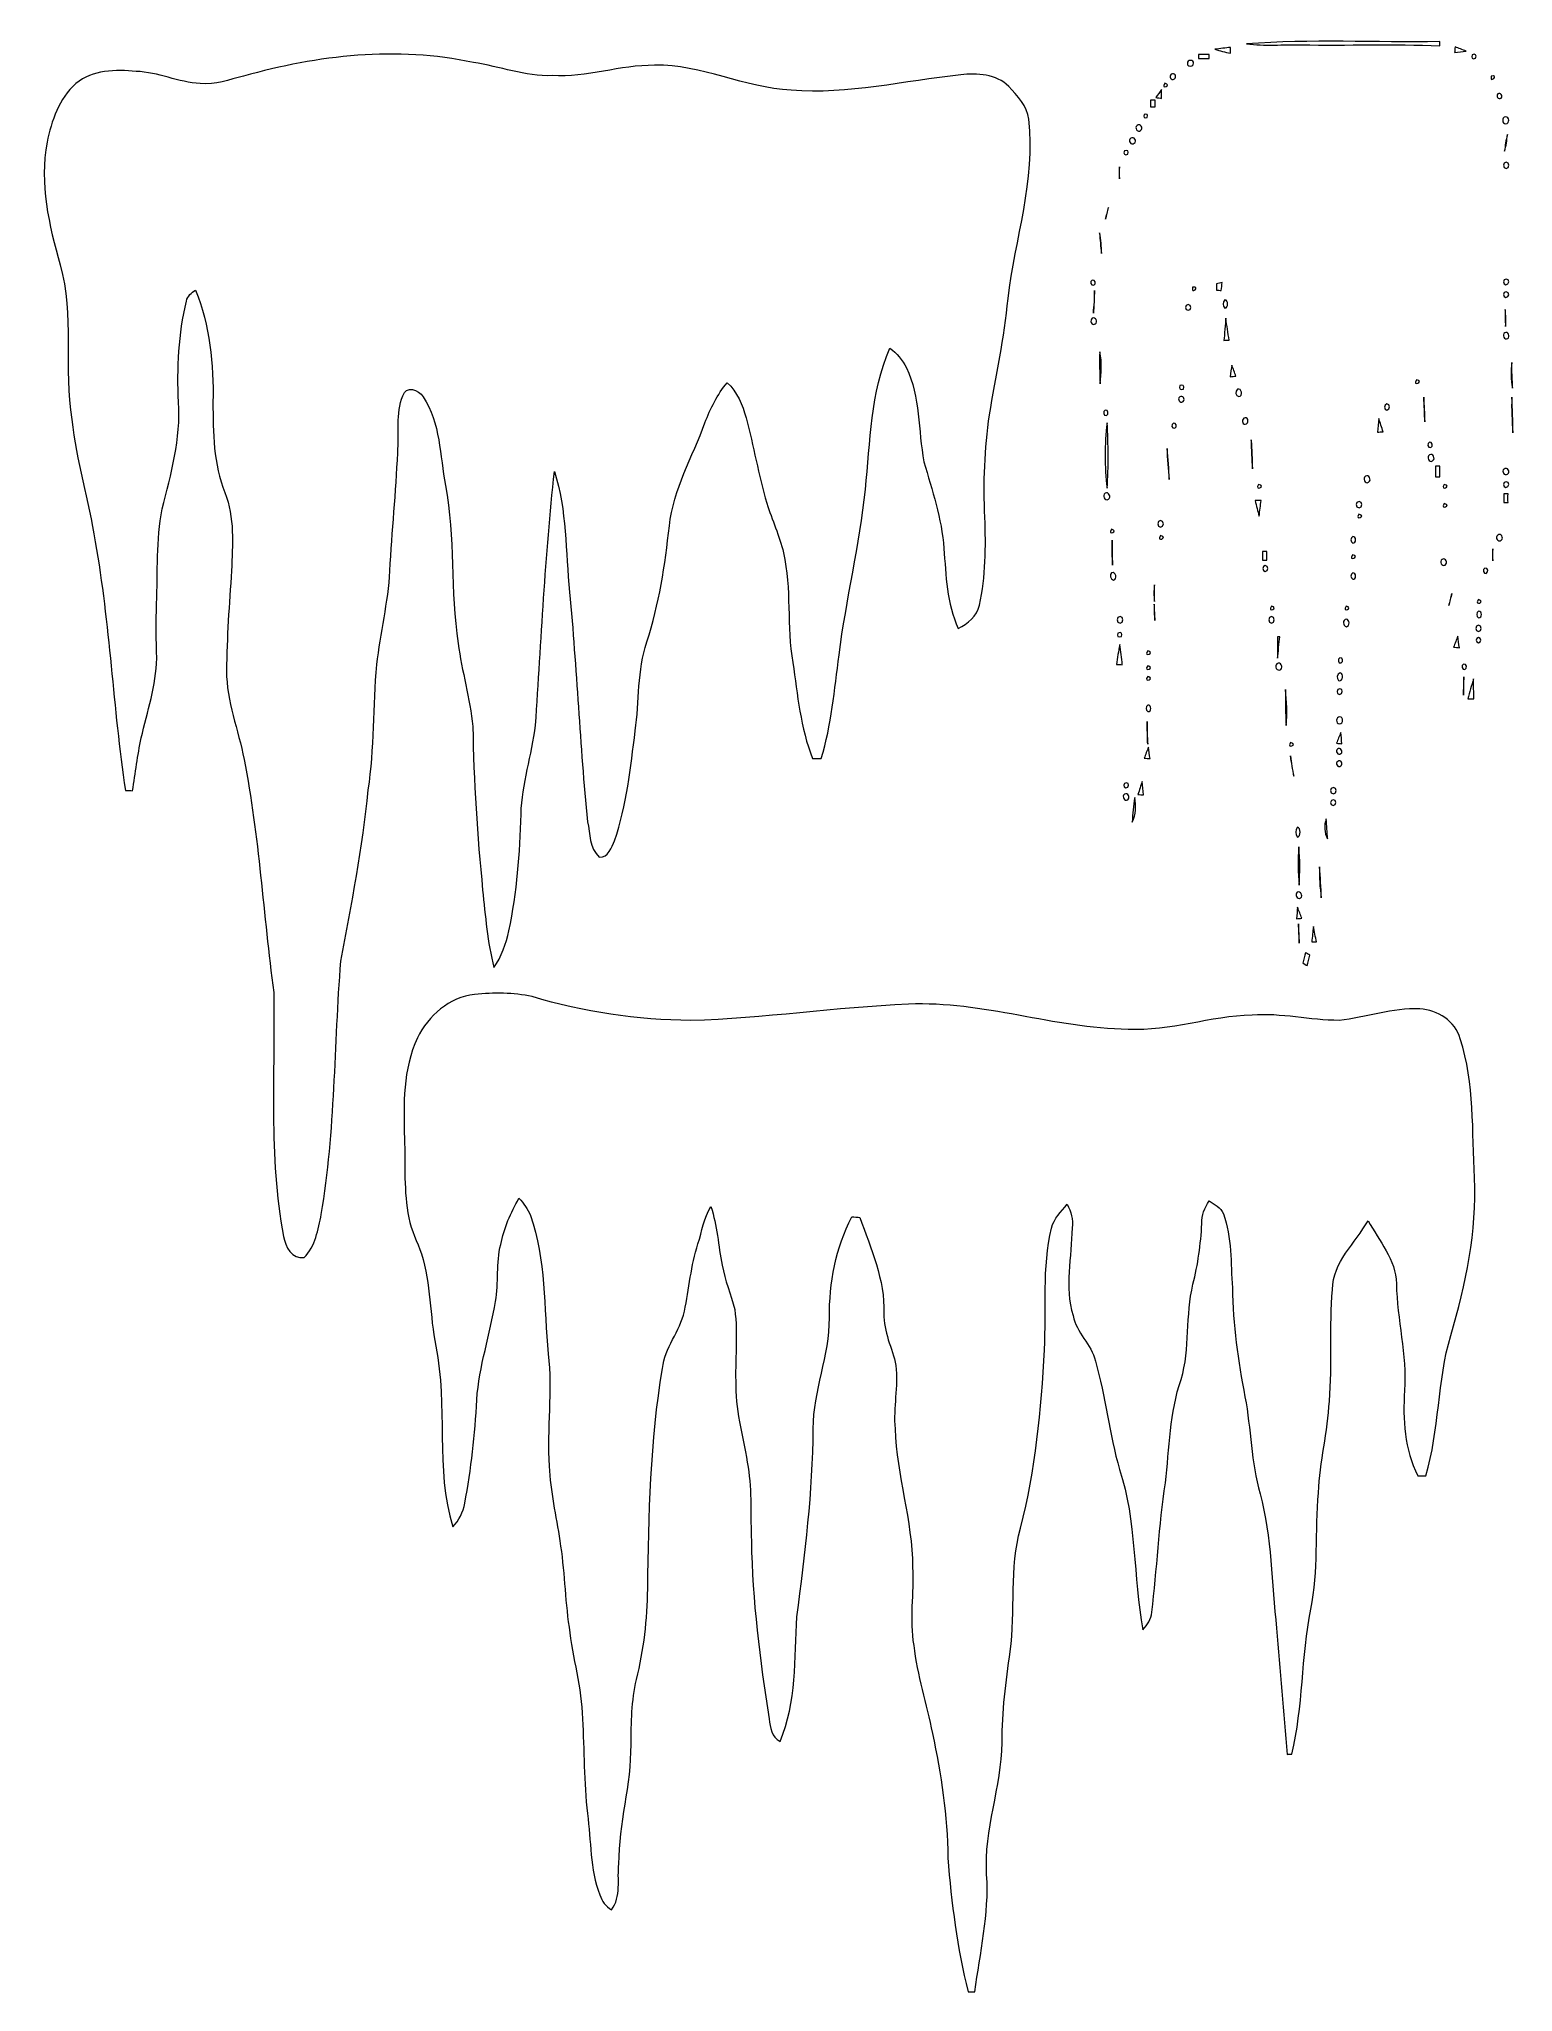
# Model space of a CAD drawing. Header units: centimetres. Extents: x -12.2 to 12.1, y -16.1 to 16.2.
import ezdxf

# ---------------------------------------------------------------- set-up
doc = ezdxf.new("R2010")
doc.units = ezdxf.units.CM
doc.header["$MEASUREMENT"] = 0
doc.layers.add('Layer 1', color=7, linetype='Continuous')

msp = doc.modelspace()

# ---------------------------------------------------------------- linework, layer by layer
at = {"layer": 'Layer 1', "color": 254, "lineweight": 9}
for points, knots in [([(7.73829, 16.08194), (8.80085, 16.16025), (9.86766, 16.10134), (10.93234, 16.11898), (10.93234, 16.11898), (10.93234, 16.10205), (10.93164, 16.06783), (10.93164, 16.05089), (10.93164, 16.05089), (10.16928, 16.07841), (9.40657, 16.05336), (8.64387, 16.06359), (8.64387, 16.06359), (8.34189, 16.07241), (8.03851, 16.04172), (7.73829, 16.08194)], [0, 0, 0, 0, 0.2, 0.2, 0.2, 0.2, 0.4, 0.4, 0.4, 0.4, 0.6, 0.6, 0.6, 0.6, 1, 1, 1, 1]), ([(-8.84686, 15.54642), (-7.61849, 15.89426), (-6.3051, 16.04313), (-5.04638, 15.7729), (-5.04638, 15.7729), (-4.61106, 15.70623), (-4.19018, 15.5436), (-3.74393, 15.55524), (-3.74393, 15.55524), (-3.17137, 15.52525), (-2.62033, 15.72845), (-2.04989, 15.72775), (-2.04989, 15.72775), (-1.27306, 15.74256), (-0.56293, 15.35521), (0.20719, 15.31288), (0.20719, 15.31288), (1.15227, 15.23809), (2.07762, 15.47198), (3.01142, 15.56865), (3.01142, 15.56865), (3.28306, 15.59934), (3.5995, 15.58135), (3.80482, 15.37709), (3.80482, 15.37709), (3.94875, 15.22257), (4.11067, 15.05359), (4.13854, 14.83381), (4.13854, 14.83381), (4.25179, 13.82875), (3.91242, 12.8572), (3.79494, 11.86942), (3.79494, 11.86942), (3.73356, 11.22242), (3.59562, 10.58672), (3.48697, 9.94678), (3.48697, 9.94678), (3.41006, 9.38621), (3.37866, 8.81789), (3.41253, 8.25274), (3.41253, 8.25274), (3.42735, 7.76802), (3.42664, 7.2759), (3.3201, 6.80035), (3.3201, 6.80035), (3.27742, 6.6215), (3.13101, 6.49344), (2.9705, 6.41724), (2.9705, 6.41724), (2.78035, 6.8314), (2.76871, 7.29318), (2.73308, 7.7391), (2.73308, 7.7391), (2.69851, 8.23193), (2.53835, 8.70253), (2.40359, 9.17384), (2.40359, 9.17384), (2.30375, 9.68996), (2.34855, 10.24382), (2.11325, 10.72748), (2.11325, 10.72748), (2.0494, 10.85589), (1.95662, 10.96666), (1.8402, 11.04992), (1.8402, 11.04992), (1.5227, 10.31296), (1.51635, 9.50051), (1.43592, 8.71558), (1.43592, 8.71558), (1.34349, 7.79519), (1.11524, 6.8956), (1.00059, 5.97838), (1.00059, 5.97838), (0.92192, 5.40406), (0.87641, 4.82057), (0.70426, 4.26423), (0.70426, 4.26423), (0.65663, 4.26565), (0.60901, 4.26706), (0.56173, 4.26812), (0.56173, 4.26812), (0.361, 4.77223), (0.31338, 5.31939), (0.23612, 5.85138), (0.23612, 5.85138), (0.13064, 6.45216), (0.21672, 7.07058), (0.08125, 7.66713), (0.08125, 7.66713), (0.01775, 7.94935), (-0.1096, 8.21146), (-0.19428, 8.48698), (-0.19428, 8.48698), (-0.3361, 8.95124), (-0.40736, 9.43349), (-0.53859, 9.90021), (-0.53859, 9.90021), (-0.59326, 10.1147), (-0.68605, 10.32672), (-0.85045, 10.47947), (-0.85045, 10.47947), (-1.0113, 10.28192), (-1.12914, 10.05438), (-1.21698, 9.81625), (-1.21698, 9.81625), (-1.42442, 9.25251), (-1.74086, 8.71946), (-1.80612, 8.11163), (-1.80612, 8.11163), (-1.87597, 7.46322), (-1.97828, 6.81588), (-2.17689, 6.19322), (-2.17689, 6.19322), (-2.33564, 5.71944), (-2.3046, 5.21391), (-2.3688, 4.72426), (-2.3688, 4.72426), (-2.44853, 4.11395), (-2.50956, 3.49342), (-2.71064, 2.90816), (-2.71064, 2.90816), (-2.76744, 2.80338), (-2.81224, 2.61994), (-2.96429, 2.63687), (-2.96429, 2.63687), (-3.12868, 2.78186), (-3.11634, 3.02493), (-3.15973, 3.22178), (-3.15973, 3.22178), (-3.28497, 4.48507), (-3.33823, 5.75437), (-3.45536, 7.01872), (-3.45536, 7.01872), (-3.5238, 7.68512), (-3.49945, 8.3688), (-3.70583, 9.01403), (-3.70583, 9.01403), (-3.85788, 7.6188), (-3.92843, 6.2158), (-4.01698, 4.81563), (-4.01698, 4.81563), (-4.07836, 4.32315), (-4.24346, 3.8469), (-4.25863, 3.34772), (-4.25863, 3.34772), (-4.27803, 2.70178), (-4.32072, 2.05302), (-4.46007, 1.42049), (-4.46007, 1.42049), (-4.50558, 1.20495), (-4.57895, 0.99152), (-4.707, 0.81019), (-4.707, 0.81019), (-4.81248, 1.2307), (-4.84988, 1.6632), (-4.89293, 2.09289), (-4.89293, 2.09289), (-4.98112, 2.99141), (-5.0425, 3.89276), (-5.05415, 4.79552), (-5.05415, 4.79552), (-5.10212, 5.25907), (-5.23759, 5.70851), (-5.29792, 6.17065), (-5.29792, 6.17065), (-5.43303, 7.03566), (-5.34237, 7.91972), (-5.50993, 8.78085), (-5.50993, 8.78085), (-5.60095, 9.27086), (-5.58931, 9.81555), (-5.87718, 10.24523), (-5.87718, 10.24523), (-5.94526, 10.36482), (-6.1661, 10.44384), (-6.21196, 10.26216), (-6.21196, 10.26216), (-6.33755, 9.969), (-6.26947, 9.63281), (-6.29804, 9.32095), (-6.29804, 9.32095), (-6.32662, 8.67008), (-6.39082, 8.02096), (-6.4268, 7.37009), (-6.4268, 7.37009), (-6.45326, 6.84763), (-6.58591, 6.33892), (-6.642, 5.81963), (-6.642, 5.81963), (-6.70585, 5.12995), (-6.68116, 4.43392), (-6.78382, 3.74742), (-6.78382, 3.74742), (-6.8766, 2.79597), (-7.06216, 1.85723), (-7.23784, 0.91884), (-7.23784, 0.91884), (-7.34932, -0.4771), (-7.32674, -1.88715), (-7.56063, -3.2718), (-7.56063, -3.2718), (-7.6199, -3.51381), (-7.65341, -3.80379), (-7.84709, -3.98124), (-7.84709, -3.98124), (-8.04535, -4.02322), (-8.15577, -3.79497), (-8.18681, -3.63411), (-8.18681, -3.63411), (-8.43623, -2.30272), (-8.32369, -0.94418), (-8.34697, 0.40097), (-8.34697, 0.40097), (-8.51913, 1.68331), (-8.58968, 2.98012), (-8.83769, 4.25189), (-8.83769, 4.25189), (-8.93223, 4.73978), (-9.12873, 5.21038), (-9.12837, 5.7138), (-9.12837, 5.7138), (-9.12414, 6.26695), (-9.08252, 6.81905), (-9.04583, 7.3708), (-9.04583, 7.3708), (-9.02995, 7.80154), (-8.99115, 8.25309), (-9.1566, 8.66196), (-9.1566, 8.66196), (-9.34357, 9.1361), (-9.35345, 9.65468), (-9.35204, 10.15703), (-9.35204, 10.15703), (-9.33828, 10.78216), (-9.40319, 11.42774), (-9.64061, 12.01018), (-9.64061, 12.01018), (-9.71011, 11.96961), (-9.7743, 11.91105), (-9.79019, 11.82885), (-9.79019, 11.82885), (-9.92177, 11.2831), (-9.95141, 10.71689), (-9.92072, 10.15774), (-9.92072, 10.15774), (-9.88403, 9.55696), (-10.04348, 8.96853), (-10.19129, 8.39173), (-10.19129, 8.39173), (-10.2936, 7.87597), (-10.26291, 7.34751), (-10.28408, 6.82505), (-10.28408, 6.82505), (-10.29959, 6.52448), (-10.28831, 6.22356), (-10.2809, 5.92335), (-10.2809, 5.92335), (-10.29466, 5.4725), (-10.43789, 5.04246), (-10.53808, 4.60643), (-10.53808, 4.60643), (-10.60087, 4.31856), (-10.63544, 4.0254), (-10.68272, 3.73471), (-10.68272, 3.73471), (-10.71235, 3.73577), (-10.77162, 3.73754), (-10.8009, 3.7386), (-10.8009, 3.7386), (-11.00551, 5.1042), (-11.05807, 6.48991), (-11.29972, 7.85128), (-11.29972, 7.85128), (-11.40485, 8.52896), (-11.61475, 9.18619), (-11.68743, 9.86952), (-11.68743, 9.86952), (-11.8296, 10.71619), (-11.63839, 11.59355), (-11.8804, 12.42575), (-11.8804, 12.42575), (-12.06137, 13.08333), (-12.22823, 13.77054), (-12.09488, 14.45563), (-12.09488, 14.45563), (-12.02115, 14.80947), (-11.90156, 15.17883), (-11.62005, 15.4233), (-11.62005, 15.4233), (-11.34488, 15.65719), (-10.96282, 15.65472), (-10.62239, 15.6258), (-10.62239, 15.6258), (-10.25903, 15.61486), (-9.92495, 15.44129), (-9.56229, 15.42577), (-9.56229, 15.42577), (-9.315, 15.39155), (-9.08252, 15.49421), (-8.84686, 15.54642)], [0, 0, 0, 0, 0.01315789, 0.01315789, 0.01315789, 0.01315789, 0.02631579, 0.02631579, 0.02631579, 0.02631579, 0.03947368, 0.03947368, 0.03947368, 0.03947368, 0.05263158, 0.05263158, 0.05263158, 0.05263158, 0.06578947, 0.06578947, 0.06578947, 0.06578947, 0.07894737, 0.07894737, 0.07894737, 0.07894737, 0.09210526, 0.09210526, 0.09210526, 0.09210526, 0.10526316, 0.10526316, 0.10526316, 0.10526316, 0.11842105, 0.11842105, 0.11842105, 0.11842105, 0.13157895, 0.13157895, 0.13157895, 0.13157895, 0.14473684, 0.14473684, 0.14473684, 0.14473684, 0.15789474, 0.15789474, 0.15789474, 0.15789474, 0.17105263, 0.17105263, 0.17105263, 0.17105263, 0.18421053, 0.18421053, 0.18421053, 0.18421053, 0.19736842, 0.19736842, 0.19736842, 0.19736842, 0.21052632, 0.21052632, 0.21052632, 0.21052632, 0.22368421, 0.22368421, 0.22368421, 0.22368421, 0.23684211, 0.23684211, 0.23684211, 0.23684211, 0.25, 0.25, 0.25, 0.25, 0.26315789, 0.26315789, 0.26315789, 0.26315789, 0.27631579, 0.27631579, 0.27631579, 0.27631579, 0.28947368, 0.28947368, 0.28947368, 0.28947368, 0.30263158, 0.30263158, 0.30263158, 0.30263158, 0.31578947, 0.31578947, 0.31578947, 0.31578947, 0.32894737, 0.32894737, 0.32894737, 0.32894737, 0.34210526, 0.34210526, 0.34210526, 0.34210526, 0.35526316, 0.35526316, 0.35526316, 0.35526316, 0.36842105, 0.36842105, 0.36842105, 0.36842105, 0.38157895, 0.38157895, 0.38157895, 0.38157895, 0.39473684, 0.39473684, 0.39473684, 0.39473684, 0.40789474, 0.40789474, 0.40789474, 0.40789474, 0.42105263, 0.42105263, 0.42105263, 0.42105263, 0.43421053, 0.43421053, 0.43421053, 0.43421053, 0.44736842, 0.44736842, 0.44736842, 0.44736842, 0.46052632, 0.46052632, 0.46052632, 0.46052632, 0.47368421, 0.47368421, 0.47368421, 0.47368421, 0.48684211, 0.48684211, 0.48684211, 0.48684211, 0.5, 0.5, 0.5, 0.5, 0.51315789, 0.51315789, 0.51315789, 0.51315789, 0.52631579, 0.52631579, 0.52631579, 0.52631579, 0.53947368, 0.53947368, 0.53947368, 0.53947368, 0.55263158, 0.55263158, 0.55263158, 0.55263158, 0.56578947, 0.56578947, 0.56578947, 0.56578947, 0.57894737, 0.57894737, 0.57894737, 0.57894737, 0.59210526, 0.59210526, 0.59210526, 0.59210526, 0.60526316, 0.60526316, 0.60526316, 0.60526316, 0.61842105, 0.61842105, 0.61842105, 0.61842105, 0.63157895, 0.63157895, 0.63157895, 0.63157895, 0.64473684, 0.64473684, 0.64473684, 0.64473684, 0.65789474, 0.65789474, 0.65789474, 0.65789474, 0.67105263, 0.67105263, 0.67105263, 0.67105263, 0.68421053, 0.68421053, 0.68421053, 0.68421053, 0.69736842, 0.69736842, 0.69736842, 0.69736842, 0.71052632, 0.71052632, 0.71052632, 0.71052632, 0.72368421, 0.72368421, 0.72368421, 0.72368421, 0.73684211, 0.73684211, 0.73684211, 0.73684211, 0.75, 0.75, 0.75, 0.75, 0.76315789, 0.76315789, 0.76315789, 0.76315789, 0.77631579, 0.77631579, 0.77631579, 0.77631579, 0.78947368, 0.78947368, 0.78947368, 0.78947368, 0.80263158, 0.80263158, 0.80263158, 0.80263158, 0.81578947, 0.81578947, 0.81578947, 0.81578947, 0.82894737, 0.82894737, 0.82894737, 0.82894737, 0.84210526, 0.84210526, 0.84210526, 0.84210526, 0.85526316, 0.85526316, 0.85526316, 0.85526316, 0.86842105, 0.86842105, 0.86842105, 0.86842105, 0.88157895, 0.88157895, 0.88157895, 0.88157895, 0.89473684, 0.89473684, 0.89473684, 0.89473684, 0.90789474, 0.90789474, 0.90789474, 0.90789474, 0.92105263, 0.92105263, 0.92105263, 0.92105263, 0.93421053, 0.93421053, 0.93421053, 0.93421053, 0.94736842, 0.94736842, 0.94736842, 0.94736842, 0.96052632, 0.96052632, 0.96052632, 0.96052632, 0.97368421, 0.97368421, 0.97368421, 0.97368421, 1, 1, 1, 1]), ([(6.94595, 15.90731), (7.00451, 15.90731), (7.06343, 15.90731), (7.12234, 15.90731), (7.12234, 15.90731), (7.12234, 15.88967), (7.12234, 15.8544), (7.12234, 15.83676), (7.12234, 15.83676), (7.06343, 15.83676), (7.00451, 15.83676), (6.94595, 15.83676), (6.94595, 15.83676), (6.94595, 15.8544), (6.94595, 15.88967), (6.94595, 15.90731)], [0, 0, 0, 0, 0.2, 0.2, 0.2, 0.2, 0.4, 0.4, 0.4, 0.4, 0.6, 0.6, 0.6, 0.6, 1, 1, 1, 1]), ([(7.21336, 15.99057), (7.30014, 16.00221), (7.38763, 16.01244), (7.47512, 16.02161), (7.47512, 16.02161), (7.47441, 15.99762), (7.4723, 15.94929), (7.47124, 15.9253), (7.47124, 15.9253), (7.38446, 15.94506), (7.29838, 15.96552), (7.21336, 15.99057)], [0, 0, 0, 0, 0.25, 0.25, 0.25, 0.25, 0.5, 0.5, 0.5, 0.5, 1, 1, 1, 1]), ([(11.18564, 16.03008), (11.24667, 16.00785), (11.30805, 15.98492), (11.36908, 15.96093), (11.36908, 15.96093), (11.30488, 15.95247), (11.24138, 15.944), (11.17788, 15.93553), (11.17788, 15.93553), (11.17999, 15.95917), (11.18387, 16.00644), (11.18564, 16.03008)], [0, 0, 0, 0, 0.25, 0.25, 0.25, 0.25, 0.5, 0.5, 0.5, 0.5, 1, 1, 1, 1]), ([(11.46751, 15.90131), (11.52466, 15.91966), (11.54406, 15.90026), (11.52607, 15.84275), (11.52607, 15.84275), (11.46821, 15.82441), (11.44881, 15.84381), (11.46751, 15.90131)], [0, 0, 0, 0, 0.33333333, 0.33333333, 0.33333333, 0.33333333, 1, 1, 1, 1]), ([(6.49369, 15.57852), (6.54132, 15.61627), (6.59318, 15.53337), (6.54414, 15.50268), (6.54414, 15.50268), (6.49616, 15.46422), (6.44466, 15.54783), (6.49369, 15.57852)], [0, 0, 0, 0, 0.33333333, 0.33333333, 0.33333333, 0.33333333, 1, 1, 1, 1]), ([(6.8126, 15.80606), (6.88351, 15.81524), (6.87504, 15.70623), (6.80872, 15.7147), (6.80872, 15.7147), (6.73676, 15.70658), (6.74769, 15.811), (6.8126, 15.80606)], [0, 0, 0, 0, 0.33333333, 0.33333333, 0.33333333, 0.33333333, 1, 1, 1, 1]), ([(6.2404, 15.19541), (6.27003, 15.23915), (6.30072, 15.28219), (6.33247, 15.32488), (6.33247, 15.32488), (6.33283, 15.27549), (6.33353, 15.2261), (6.33424, 15.17671), (6.33424, 15.17671), (6.3106, 15.1813), (6.26368, 15.19082), (6.2404, 15.19541)], [0, 0, 0, 0, 0.25, 0.25, 0.25, 0.25, 0.5, 0.5, 0.5, 0.5, 1, 1, 1, 1]), ([(11.89437, 15.25326), (11.93423, 15.28572), (11.98574, 15.21657), (11.94587, 15.18553), (11.94587, 15.18553), (11.9053, 15.15307), (11.85344, 15.22222), (11.89437, 15.25326)], [0, 0, 0, 0, 0.33333333, 0.33333333, 0.33333333, 0.33333333, 1, 1, 1, 1]), ([(6.04284, 14.91424), (6.09223, 14.92976), (6.10916, 14.91248), (6.09399, 14.86309), (6.09399, 14.86309), (6.04425, 14.84792), (6.02732, 14.86485), (6.04284, 14.91424)], [0, 0, 0, 0, 0.33333333, 0.33333333, 0.33333333, 0.33333333, 1, 1, 1, 1]), ([(6.14797, 15.1506), (6.16773, 15.1506), (6.20724, 15.1506), (6.22699, 15.1506), (6.22699, 15.1506), (6.22664, 15.11427), (6.22664, 15.07758), (6.22699, 15.04124), (6.22699, 15.04124), (6.20724, 15.04124), (6.16773, 15.04124), (6.14797, 15.04124), (6.14797, 15.04124), (6.14762, 15.07758), (6.14762, 15.11427), (6.14797, 15.1506)], [0, 0, 0, 0, 0.2, 0.2, 0.2, 0.2, 0.4, 0.4, 0.4, 0.4, 0.6, 0.6, 0.6, 0.6, 1, 1, 1, 1]), ([(11.99949, 14.86697), (12.06123, 14.90507), (12.10251, 14.79677), (12.04606, 14.76678), (12.04606, 14.76678), (11.98362, 14.72833), (11.94376, 14.83698), (11.99949, 14.86697)], [0, 0, 0, 0, 0.33333333, 0.33333333, 0.33333333, 0.33333333, 1, 1, 1, 1]), ([(5.82341, 14.52019), (5.87457, 14.56146), (5.93313, 14.47221), (5.88127, 14.43693), (5.88127, 14.43693), (5.82941, 14.39601), (5.77085, 14.48491), (5.82341, 14.52019)], [0, 0, 0, 0, 0.33333333, 0.33333333, 0.33333333, 0.33333333, 1, 1, 1, 1]), ([(5.92925, 14.73186), (5.9804, 14.77313), (6.03896, 14.68388), (5.9871, 14.6486), (5.9871, 14.6486), (5.93524, 14.60768), (5.87668, 14.69658), (5.92925, 14.73186)], [0, 0, 0, 0, 0.33333333, 0.33333333, 0.33333333, 0.33333333, 1, 1, 1, 1]), ([(12.00584, 14.30464), (12.01255, 14.39778), (12.02595, 14.48985), (12.05065, 14.57981), (12.05065, 14.57981), (12.04289, 14.48738), (12.02983, 14.3946), (12.00584, 14.30464)], [0, 0, 0, 0, 0.33333333, 0.33333333, 0.33333333, 0.33333333, 1, 1, 1, 1]), ([(5.71723, 14.31381), (5.77438, 14.33216), (5.79378, 14.31276), (5.77579, 14.25525), (5.77579, 14.25525), (5.71829, 14.23691), (5.69853, 14.25631), (5.71723, 14.31381)], [0, 0, 0, 0, 0.33333333, 0.33333333, 0.33333333, 0.33333333, 1, 1, 1, 1]), ([(5.63468, 14.04853), (5.63821, 13.98256), (5.63821, 13.91623), (5.63468, 13.85026), (5.63468, 13.85026), (5.63291, 13.91623), (5.63291, 13.98256), (5.63468, 14.04853)], [0, 0, 0, 0, 0.33333333, 0.33333333, 0.33333333, 0.33333333, 1, 1, 1, 1]), ([(12.03195, 14.12649), (12.09228, 14.12614), (12.09228, 14.0196), (12.03195, 14.01925), (12.03195, 14.01925), (11.97057, 14.02136), (11.97057, 14.12437), (12.03195, 14.12649)], [0, 0, 0, 0, 0.33333333, 0.33333333, 0.33333333, 0.33333333, 1, 1, 1, 1]), ([(5.40396, 13.18069), (5.41807, 13.24701), (5.4343, 13.31263), (5.45406, 13.37754), (5.45406, 13.37754), (5.43959, 13.31157), (5.42336, 13.2456), (5.40396, 13.18069)], [0, 0, 0, 0, 0.33333333, 0.33333333, 0.33333333, 0.33333333, 1, 1, 1, 1]), ([(5.30765, 12.95562), (5.33164, 12.84485), (5.33799, 12.73125), (5.34011, 12.61766), (5.34011, 12.61766), (5.32565, 12.7302), (5.31436, 12.84273), (5.30765, 12.95562)], [0, 0, 0, 0, 0.33333333, 0.33333333, 0.33333333, 0.33333333, 1, 1, 1, 1]), ([(5.18806, 12.17492), (5.2378, 12.1908), (5.25615, 12.10648), (5.21134, 12.09026), (5.21134, 12.09026), (5.16125, 12.07438), (5.14255, 12.1587), (5.18806, 12.17492)], [0, 0, 0, 0, 0.33333333, 0.33333333, 0.33333333, 0.33333333, 1, 1, 1, 1]), ([(5.22546, 12.00136), (5.23039, 11.87577), (5.21628, 11.75124), (5.20604, 11.62635), (5.20604, 11.62635), (5.21099, 11.72019), (5.22052, 11.90752), (5.22546, 12.00136)], [0, 0, 0, 0, 0.33333333, 0.33333333, 0.33333333, 0.33333333, 1, 1, 1, 1]), ([(7.23911, 12.11248), (7.26381, 12.11813), (7.31284, 12.12977), (7.33754, 12.13541), (7.33754, 12.13541), (7.33013, 12.09202), (7.32307, 12.04828), (7.31637, 12.00453), (7.31637, 12.00453), (7.29767, 12.00559), (7.26098, 12.00735), (7.24264, 12.00806), (7.24264, 12.00806), (7.24123, 12.04298), (7.23982, 12.07756), (7.23911, 12.11248)], [0, 0, 0, 0, 0.2, 0.2, 0.2, 0.2, 0.4, 0.4, 0.4, 0.4, 0.6, 0.6, 0.6, 0.6, 1, 1, 1, 1]), ([(12.03089, 12.19362), (12.08945, 12.19468), (12.08522, 12.09696), (12.02807, 12.09978), (12.02807, 12.09978), (11.96845, 12.09908), (11.97339, 12.19538), (12.03089, 12.19362)], [0, 0, 0, 0, 0.33333333, 0.33333333, 0.33333333, 0.33333333, 1, 1, 1, 1]), ([(12.03089, 11.98195), (12.08945, 11.98301), (12.08522, 11.88529), (12.02807, 11.88811), (12.02807, 11.88811), (11.96845, 11.88741), (11.97339, 11.98372), (12.03089, 11.98195)], [0, 0, 0, 0, 0.33333333, 0.33333333, 0.33333333, 0.33333333, 1, 1, 1, 1]), ([(6.7745, 11.77029), (6.83306, 11.77135), (6.82883, 11.67363), (6.77168, 11.67645), (6.77168, 11.67645), (6.71206, 11.67574), (6.717, 11.77205), (6.7745, 11.77029)], [0, 0, 0, 0, 0.33333333, 0.33333333, 0.33333333, 0.33333333, 1, 1, 1, 1]), ([(7.37881, 11.84649), (7.43984, 11.8479), (7.43984, 11.71208), (7.37881, 11.71314), (7.37881, 11.71314), (7.34001, 11.74348), (7.34001, 11.8165), (7.37881, 11.84649)], [0, 0, 0, 0, 0.33333333, 0.33333333, 0.33333333, 0.33333333, 1, 1, 1, 1]), ([(12.01396, 11.68985), (12.02842, 11.59743), (12.03124, 11.50359), (12.02066, 11.41045), (12.02066, 11.41045), (12.01325, 11.50359), (12.01114, 11.59672), (12.01396, 11.68985)], [0, 0, 0, 0, 0.33333333, 0.33333333, 0.33333333, 0.33333333, 1, 1, 1, 1]), ([(5.18806, 11.54451), (5.2438, 11.57767), (5.28613, 11.48066), (5.23428, 11.45173), (5.23428, 11.45173), (5.17783, 11.41575), (5.13761, 11.51488), (5.18806, 11.54451)], [0, 0, 0, 0, 0.33333333, 0.33333333, 0.33333333, 0.33333333, 1, 1, 1, 1]), ([(7.39469, 11.54416), (7.41409, 11.42386), (7.43138, 11.30286), (7.44901, 11.18185), (7.44901, 11.18185), (7.42749, 11.18115), (7.38516, 11.17974), (7.36399, 11.17938), (7.36399, 11.17938), (7.37176, 11.2704), (7.38693, 11.45314), (7.39469, 11.54416)], [0, 0, 0, 0, 0.25, 0.25, 0.25, 0.25, 0.5, 0.5, 0.5, 0.5, 1, 1, 1, 1]), ([(12.00655, 11.30427), (12.06264, 11.33672), (12.10498, 11.23936), (12.05629, 11.20796), (12.05629, 11.20796), (12.00161, 11.17938), (11.95822, 11.27358), (12.00655, 11.30427)], [0, 0, 0, 0, 0.33333333, 0.33333333, 0.33333333, 0.33333333, 1, 1, 1, 1]), ([(5.31153, 10.98712), (5.35493, 10.81497), (5.33376, 10.63646), (5.31683, 10.46219), (5.31683, 10.46219), (5.31048, 10.63716), (5.3006, 10.81214), (5.31153, 10.98712)], [0, 0, 0, 0, 0.33333333, 0.33333333, 0.33333333, 0.33333333, 1, 1, 1, 1]), ([(7.49346, 10.77016), (7.51745, 10.70948), (7.54003, 10.6481), (7.56261, 10.58672), (7.56261, 10.58672), (7.53897, 10.58495), (7.4917, 10.58107), (7.46806, 10.57896), (7.46806, 10.57896), (7.47618, 10.64281), (7.48464, 10.70666), (7.49346, 10.77016)], [0, 0, 0, 0, 0.25, 0.25, 0.25, 0.25, 0.5, 0.5, 0.5, 0.5, 1, 1, 1, 1]), ([(12.13602, 10.38951), (12.10921, 10.52851), (12.1078, 10.67138), (12.12261, 10.81179), (12.12261, 10.81179), (12.12579, 10.70631), (12.13249, 10.495), (12.13602, 10.38951)], [0, 0, 0, 0, 0.33333333, 0.33333333, 0.33333333, 0.33333333, 1, 1, 1, 1]), ([(6.63445, 10.43326), (6.6916, 10.4516), (6.711, 10.4322), (6.69301, 10.3747), (6.69301, 10.3747), (6.63516, 10.35635), (6.61575, 10.37611), (6.63445, 10.43326)], [0, 0, 0, 0, 0.33333333, 0.33333333, 0.33333333, 0.33333333, 1, 1, 1, 1]), ([(7.58801, 10.37188), (7.65856, 10.39763), (7.68255, 10.25687), (7.60953, 10.25017), (7.60953, 10.25017), (7.5552, 10.25793), (7.5485, 10.3426), (7.58801, 10.37188)], [0, 0, 0, 0, 0.33333333, 0.33333333, 0.33333333, 0.33333333, 1, 1, 1, 1]), ([(5.39973, 10.02298), (5.44947, 10.03885), (5.46781, 9.95454), (5.42301, 9.93831), (5.42301, 9.93831), (5.37292, 9.92244), (5.35422, 10.00675), (5.39973, 10.02298)], [0, 0, 0, 0, 0.33333333, 0.33333333, 0.33333333, 0.33333333, 1, 1, 1, 1]), ([(6.63269, 10.24452), (6.67819, 10.28086), (6.73393, 10.20184), (6.68772, 10.16868), (6.68772, 10.16868), (6.64115, 10.13093), (6.58577, 10.21101), (6.63269, 10.24452)], [0, 0, 0, 0, 0.33333333, 0.33333333, 0.33333333, 0.33333333, 1, 1, 1, 1]), ([(10.05886, 10.12881), (10.11601, 10.13058), (10.11072, 10.0325), (10.05886, 10.02721), (10.05886, 10.02721), (10.00101, 10.02651), (10.01053, 10.11999), (10.05886, 10.12881)], [0, 0, 0, 0, 0.33333333, 0.33333333, 0.33333333, 0.33333333, 1, 1, 1, 1]), ([(10.68504, 9.83142), (10.67834, 9.96759), (10.6727, 10.10341), (10.66846, 10.23923), (10.66846, 10.23923), (10.67834, 10.10376), (10.68293, 9.96759), (10.68504, 9.83142)], [0, 0, 0, 0, 0.33333333, 0.33333333, 0.33333333, 0.33333333, 1, 1, 1, 1]), ([(12.12332, 10.23923), (12.13778, 10.0445), (12.14131, 9.84906), (12.14308, 9.65327), (12.14308, 9.65327), (12.1272, 9.84835), (12.11768, 10.04379), (12.12332, 10.23923)], [0, 0, 0, 0, 0.33333333, 0.33333333, 0.33333333, 0.33333333, 1, 1, 1, 1]), ([(5.43148, 8.73322), (5.38773, 9.09341), (5.38668, 9.45818), (5.43324, 9.81801), (5.43324, 9.81801), (5.45159, 9.45677), (5.46111, 9.09411), (5.43148, 8.73322)], [0, 0, 0, 0, 0.33333333, 0.33333333, 0.33333333, 0.33333333, 1, 1, 1, 1]), ([(6.52862, 9.81131), (6.57836, 9.82719), (6.5967, 9.74287), (6.5519, 9.72665), (6.5519, 9.72665), (6.50145, 9.71077), (6.48311, 9.79508), (6.52862, 9.81131)], [0, 0, 0, 0, 0.33333333, 0.33333333, 0.33333333, 0.33333333, 1, 1, 1, 1]), ([(7.69455, 9.89175), (7.75276, 9.92914), (7.78803, 9.8286), (7.73688, 9.80002), (7.73688, 9.80002), (7.67938, 9.76051), (7.64375, 9.86423), (7.69455, 9.89175)], [0, 0, 0, 0, 0.33333333, 0.33333333, 0.33333333, 0.33333333, 1, 1, 1, 1]), ([(9.92445, 9.8861), (9.94915, 9.81413), (9.97243, 9.74146), (9.99536, 9.66844), (9.99536, 9.66844), (9.97243, 9.66703), (9.92656, 9.66385), (9.90329, 9.66244), (9.90329, 9.66244), (9.90999, 9.73688), (9.91669, 9.81166), (9.92445, 9.8861)], [0, 0, 0, 0, 0.25, 0.25, 0.25, 0.25, 0.5, 0.5, 0.5, 0.5, 1, 1, 1, 1]), ([(6.42278, 9.39186), (6.43619, 9.22147), (6.46124, 9.05002), (6.45771, 8.87821), (6.45771, 8.87821), (6.44183, 9.04966), (6.42666, 9.22041), (6.42278, 9.39186)], [0, 0, 0, 0, 0.33333333, 0.33333333, 0.33333333, 0.33333333, 1, 1, 1, 1]), ([(7.81484, 9.53226), (7.83954, 9.37422), (7.83284, 9.21335), (7.83425, 9.05355), (7.83425, 9.05355), (7.82261, 9.213), (7.81626, 9.37281), (7.81484, 9.53226)], [0, 0, 0, 0, 0.33333333, 0.33333333, 0.33333333, 0.33333333, 1, 1, 1, 1]), ([(10.76195, 9.49381), (10.81169, 9.50969), (10.83004, 9.42537), (10.78523, 9.40915), (10.78523, 9.40915), (10.73479, 9.39327), (10.71644, 9.47758), (10.76195, 9.49381)], [0, 0, 0, 0, 0.33333333, 0.33333333, 0.33333333, 0.33333333, 1, 1, 1, 1]), ([(10.7616, 9.28708), (10.82051, 9.32271), (10.86884, 9.22041), (10.81522, 9.1869), (10.81522, 9.1869), (10.75489, 9.14915), (10.70762, 9.25357), (10.7616, 9.28708)], [0, 0, 0, 0, 0.33333333, 0.33333333, 0.33333333, 0.33333333, 1, 1, 1, 1]), ([(10.86179, 9.0987), (10.87943, 9.0987), (10.9147, 9.0987), (10.93234, 9.0987), (10.93234, 9.0987), (10.93199, 9.04014), (10.93199, 8.98123), (10.93234, 8.92231), (10.93234, 8.92231), (10.9147, 8.92231), (10.87943, 8.92231), (10.86179, 8.92231), (10.86179, 8.92231), (10.86143, 8.98123), (10.86143, 9.04014), (10.86179, 9.0987)], [0, 0, 0, 0, 0.2, 0.2, 0.2, 0.2, 0.4, 0.4, 0.4, 0.4, 0.6, 0.6, 0.6, 0.6, 1, 1, 1, 1]), ([(11.99703, 9.05213), (12.04818, 9.09341), (12.10674, 9.00416), (12.05488, 8.96888), (12.05488, 8.96888), (12.00302, 8.92796), (11.94446, 9.01686), (11.99703, 9.05213)], [0, 0, 0, 0, 0.33333333, 0.33333333, 0.33333333, 0.33333333, 1, 1, 1, 1]), ([(9.70326, 8.93431), (9.76218, 8.96994), (9.81051, 8.86763), (9.75689, 8.83412), (9.75689, 8.83412), (9.69655, 8.79637), (9.64929, 8.90079), (9.70326, 8.93431)], [0, 0, 0, 0, 0.33333333, 0.33333333, 0.33333333, 0.33333333, 1, 1, 1, 1]), ([(12.03089, 8.84223), (12.08945, 8.84329), (12.08522, 8.74557), (12.02807, 8.74839), (12.02807, 8.74839), (11.96845, 8.74769), (11.97339, 8.844), (12.03089, 8.84223)], [0, 0, 0, 0, 0.33333333, 0.33333333, 0.33333333, 0.33333333, 1, 1, 1, 1]), ([(5.39938, 8.65208), (5.45829, 8.68771), (5.50662, 8.58541), (5.453, 8.5519), (5.453, 8.5519), (5.39303, 8.51415), (5.3454, 8.61857), (5.39938, 8.65208)], [0, 0, 0, 0, 0.33333333, 0.33333333, 0.33333333, 0.33333333, 1, 1, 1, 1]), ([(7.88117, 8.53038), (7.90516, 8.53143), (7.95349, 8.53355), (7.97748, 8.53426), (7.97748, 8.53426), (7.96795, 8.44712), (7.95772, 8.35963), (7.94643, 8.2725), (7.94643, 8.2725), (7.92138, 8.35751), (7.90057, 8.44395), (7.88117, 8.53038)], [0, 0, 0, 0, 0.25, 0.25, 0.25, 0.25, 0.5, 0.5, 0.5, 0.5, 1, 1, 1, 1]), ([(9.59778, 8.51732), (9.65811, 8.51697), (9.65811, 8.41078), (9.59778, 8.41008), (9.59778, 8.41008), (9.5364, 8.41255), (9.5364, 8.51521), (9.59778, 8.51732)], [0, 0, 0, 0, 0.33333333, 0.33333333, 0.33333333, 0.33333333, 1, 1, 1, 1]), ([(11.99068, 8.64009), (12.00831, 8.64009), (12.04359, 8.64009), (12.06123, 8.64009), (12.06123, 8.64009), (12.06088, 8.59317), (12.06088, 8.54625), (12.06123, 8.49898), (12.06123, 8.49898), (12.04359, 8.49898), (12.00831, 8.49898), (11.99068, 8.49898), (11.99068, 8.49898), (11.99032, 8.54625), (11.99032, 8.59317), (11.99068, 8.64009)], [0, 0, 0, 0, 0.2, 0.2, 0.2, 0.2, 0.4, 0.4, 0.4, 0.4, 0.6, 0.6, 0.6, 0.6, 1, 1, 1, 1]), ([(6.31695, 8.19982), (6.37728, 8.19947), (6.37728, 8.09328), (6.31695, 8.09258), (6.31695, 8.09258), (6.25557, 8.09505), (6.25557, 8.19771), (6.31695, 8.19982)], [0, 0, 0, 0, 0.33333333, 0.33333333, 0.33333333, 0.33333333, 1, 1, 1, 1]), ([(5.52073, 7.46428), (5.5172, 7.60151), (5.51509, 7.73874), (5.51368, 7.87562), (5.51368, 7.87562), (5.51614, 7.73874), (5.51861, 7.60151), (5.52073, 7.46428)], [0, 0, 0, 0, 0.33333333, 0.33333333, 0.33333333, 0.33333333, 1, 1, 1, 1]), ([(9.4937, 7.93453), (9.55721, 7.94688), (9.55721, 7.81671), (9.4937, 7.8287), (9.4937, 7.8287), (9.4556, 7.84916), (9.4556, 7.91443), (9.4937, 7.93453)], [0, 0, 0, 0, 0.33333333, 0.33333333, 0.33333333, 0.33333333, 1, 1, 1, 1]), ([(11.89119, 7.95852), (11.94234, 7.9998), (12.00091, 7.91055), (11.94905, 7.87527), (11.94905, 7.87527), (11.89719, 7.83435), (11.83863, 7.92325), (11.89119, 7.95852)], [0, 0, 0, 0, 0.33333333, 0.33333333, 0.33333333, 0.33333333, 1, 1, 1, 1]), ([(8.04837, 7.45793), (8.10236, 7.45617), (8.10411, 7.3581), (8.04837, 7.35845), (8.04837, 7.35845), (7.99547, 7.36409), (7.99159, 7.45652), (8.04837, 7.45793)], [0, 0, 0, 0, 0.33333333, 0.33333333, 0.33333333, 0.33333333, 1, 1, 1, 1]), ([(8.00429, 7.68759), (8.02193, 7.68759), (8.05719, 7.68759), (8.07483, 7.68759), (8.07483, 7.68759), (8.07449, 7.64067), (8.07449, 7.59375), (8.07483, 7.54648), (8.07483, 7.54648), (8.05719, 7.54648), (8.02193, 7.54648), (8.00429, 7.54648), (8.00429, 7.54648), (8.00393, 7.59375), (8.00393, 7.64067), (8.00429, 7.68759)], [0, 0, 0, 0, 0.2, 0.2, 0.2, 0.2, 0.4, 0.4, 0.4, 0.4, 0.6, 0.6, 0.6, 0.6, 1, 1, 1, 1]), ([(10.97362, 7.55812), (11.02936, 7.59128), (11.07169, 7.49462), (11.01983, 7.46534), (11.01983, 7.46534), (10.96303, 7.42936), (10.92317, 7.52884), (10.97362, 7.55812)], [0, 0, 0, 0, 0.33333333, 0.33333333, 0.33333333, 0.33333333, 1, 1, 1, 1]), ([(11.67917, 7.41242), (11.72891, 7.42865), (11.74726, 7.34398), (11.70246, 7.32776), (11.70246, 7.32776), (11.65201, 7.31188), (11.63366, 7.39655), (11.67917, 7.41242)], [0, 0, 0, 0, 0.33333333, 0.33333333, 0.33333333, 0.33333333, 1, 1, 1, 1]), ([(11.80829, 7.7338), (11.81182, 7.66783), (11.81182, 7.60151), (11.80829, 7.53554), (11.80829, 7.53554), (11.80653, 7.60186), (11.80653, 7.66783), (11.80829, 7.7338)], [0, 0, 0, 0, 0.33333333, 0.33333333, 0.33333333, 0.33333333, 1, 1, 1, 1]), ([(5.50768, 7.33799), (5.57435, 7.3648), (5.61139, 7.22475), (5.53837, 7.21628), (5.53837, 7.21628), (5.48581, 7.22475), (5.46746, 7.30518), (5.50768, 7.33799)], [0, 0, 0, 0, 0.33333333, 0.33333333, 0.33333333, 0.33333333, 1, 1, 1, 1]), ([(6.2157, 6.8628), (6.20371, 6.95381), (6.20371, 7.04553), (6.2157, 7.13655), (6.2157, 7.13655), (6.21958, 7.04553), (6.21958, 6.95416), (6.2157, 6.8628)], [0, 0, 0, 0, 0.33333333, 0.33333333, 0.33333333, 0.33333333, 1, 1, 1, 1]), ([(9.4937, 7.33481), (9.55721, 7.34716), (9.55721, 7.21698), (9.4937, 7.22898), (9.4937, 7.22898), (9.4556, 7.24944), (9.4556, 7.3147), (9.4937, 7.33481)], [0, 0, 0, 0, 0.33333333, 0.33333333, 0.33333333, 0.33333333, 1, 1, 1, 1]), ([(6.22346, 6.54671), (6.21218, 6.63596), (6.20441, 6.72627), (6.21041, 6.81623), (6.21041, 6.81623), (6.21853, 6.72662), (6.22276, 6.63666), (6.22346, 6.54671)], [0, 0, 0, 0, 0.33333333, 0.33333333, 0.33333333, 0.33333333, 1, 1, 1, 1]), ([(11.08368, 6.79541), (11.09744, 6.86174), (11.11402, 6.92735), (11.13378, 6.99227), (11.13378, 6.99227), (11.11896, 6.9263), (11.10309, 6.86033), (11.08368, 6.79541)], [0, 0, 0, 0, 0.33333333, 0.33333333, 0.33333333, 0.33333333, 1, 1, 1, 1]), ([(5.64667, 6.61232), (5.707, 6.61197), (5.707, 6.50578), (5.64667, 6.50508), (5.64667, 6.50508), (5.58529, 6.50755), (5.58529, 6.61021), (5.64667, 6.61232)], [0, 0, 0, 0, 0.33333333, 0.33333333, 0.33333333, 0.33333333, 1, 1, 1, 1]), ([(8.15139, 6.61232), (8.21172, 6.61197), (8.21172, 6.50578), (8.15139, 6.50508), (8.15139, 6.50508), (8.09001, 6.50755), (8.09001, 6.61021), (8.15139, 6.61232)], [0, 0, 0, 0, 0.33333333, 0.33333333, 0.33333333, 0.33333333, 1, 1, 1, 1]), ([(9.38682, 6.5714), (9.44644, 6.56505), (9.45032, 6.45075), (9.38893, 6.44511), (9.38893, 6.44511), (9.33003, 6.4564), (9.32297, 6.56329), (9.38682, 6.5714)], [0, 0, 0, 0, 0.33333333, 0.33333333, 0.33333333, 0.33333333, 1, 1, 1, 1]), ([(11.57334, 6.47121), (11.63366, 6.47086), (11.63366, 6.36467), (11.57334, 6.36397), (11.57334, 6.36397), (11.51196, 6.36644), (11.51196, 6.4691), (11.57334, 6.47121)], [0, 0, 0, 0, 0.33333333, 0.33333333, 0.33333333, 0.33333333, 1, 1, 1, 1]), ([(11.5751, 6.69981), (11.6386, 6.71216), (11.6386, 6.58198), (11.5751, 6.59398), (11.5751, 6.59398), (11.537, 6.61444), (11.537, 6.6797), (11.5751, 6.69981)], [0, 0, 0, 0, 0.33333333, 0.33333333, 0.33333333, 0.33333333, 1, 1, 1, 1]), ([(5.58776, 5.82034), (5.60187, 5.93146), (5.62092, 6.03977), (5.64209, 6.14877), (5.64209, 6.14877), (5.65267, 6.04082), (5.67243, 5.92758), (5.68371, 5.81787), (5.68371, 5.81787), (5.65973, 5.81822), (5.61175, 5.81963), (5.58776, 5.82034)], [0, 0, 0, 0, 0.25, 0.25, 0.25, 0.25, 0.5, 0.5, 0.5, 0.5, 1, 1, 1, 1]), ([(5.61139, 6.34104), (5.66854, 6.35938), (5.68795, 6.33998), (5.66996, 6.28248), (5.66996, 6.28248), (5.61245, 6.26413), (5.5927, 6.28389), (5.61139, 6.34104)], [0, 0, 0, 0, 0.33333333, 0.33333333, 0.33333333, 0.33333333, 1, 1, 1, 1]), ([(8.25123, 6.27648), (8.25123, 6.27648), (8.28651, 6.27648), (8.28651, 6.27648), (8.28651, 6.27648), (8.27769, 6.18828), (8.26005, 6.0119), (8.25123, 5.9237), (8.25123, 5.9237), (8.25123, 6.0119), (8.25123, 6.18828), (8.25123, 6.27648)], [0, 0, 0, 0, 0.25, 0.25, 0.25, 0.25, 0.5, 0.5, 0.5, 0.5, 1, 1, 1, 1]), ([(11.16235, 6.10644), (11.18423, 6.16818), (11.20716, 6.22921), (11.2315, 6.28988), (11.2315, 6.28988), (11.23961, 6.22638), (11.24808, 6.16253), (11.2569, 6.09868), (11.2569, 6.09868), (11.23326, 6.1008), (11.18599, 6.10468), (11.16235, 6.10644)], [0, 0, 0, 0, 0.25, 0.25, 0.25, 0.25, 0.5, 0.5, 0.5, 0.5, 1, 1, 1, 1]), ([(11.5744, 6.26554), (11.6259, 6.26766), (11.6259, 6.17982), (11.5744, 6.18158), (11.5744, 6.18158), (11.52219, 6.18123), (11.52219, 6.26625), (11.5744, 6.26554)], [0, 0, 0, 0, 0.33333333, 0.33333333, 0.33333333, 0.33333333, 1, 1, 1, 1]), ([(8.2597, 5.8408), (8.3253, 5.8542), (8.34719, 5.74308), (8.28227, 5.72897), (8.28227, 5.72897), (8.21878, 5.71803), (8.19549, 5.82669), (8.2597, 5.8408)], [0, 0, 0, 0, 0.33333333, 0.33333333, 0.33333333, 0.33333333, 1, 1, 1, 1]), ([(9.28028, 5.93076), (9.33003, 5.94698), (9.34837, 5.86232), (9.30357, 5.84609), (9.30357, 5.84609), (9.25312, 5.83022), (9.23478, 5.91488), (9.28028, 5.93076)], [0, 0, 0, 0, 0.33333333, 0.33333333, 0.33333333, 0.33333333, 1, 1, 1, 1]), ([(11.32639, 5.82492), (11.37614, 5.84115), (11.39448, 5.75648), (11.34968, 5.74026), (11.34968, 5.74026), (11.29923, 5.72438), (11.28089, 5.80905), (11.32639, 5.82492)], [0, 0, 0, 0, 0.33333333, 0.33333333, 0.33333333, 0.33333333, 1, 1, 1, 1]), ([(9.28415, 5.68099), (9.35648, 5.6764), (9.33003, 5.52788), (9.25876, 5.55646), (9.25876, 5.55646), (9.2189, 5.58891), (9.23723, 5.66547), (9.28415, 5.68099)], [0, 0, 0, 0, 0.33333333, 0.33333333, 0.33333333, 0.33333333, 1, 1, 1, 1]), ([(11.32534, 5.3141), (11.32004, 5.41535), (11.32498, 5.51836), (11.33169, 5.61925), (11.33169, 5.61925), (11.33169, 5.51765), (11.32957, 5.4157), (11.32534, 5.3141)], [0, 0, 0, 0, 0.33333333, 0.33333333, 0.33333333, 0.33333333, 1, 1, 1, 1]), ([(11.3973, 5.25201), (11.42976, 5.36102), (11.45763, 5.47179), (11.48903, 5.58115), (11.48903, 5.58115), (11.48726, 5.47426), (11.49679, 5.36243), (11.49749, 5.25413), (11.49749, 5.25413), (11.47244, 5.25342), (11.42235, 5.25237), (11.3973, 5.25201)], [0, 0, 0, 0, 0.25, 0.25, 0.25, 0.25, 0.5, 0.5, 0.5, 0.5, 1, 1, 1, 1]), ([(8.38245, 5.40582), (8.4008, 5.21003), (8.41563, 5.01107), (8.39198, 4.81492), (8.39198, 4.81492), (8.38282, 5.01212), (8.37999, 5.20897), (8.38245, 5.40582)], [0, 0, 0, 0, 0.33333333, 0.33333333, 0.33333333, 0.33333333, 1, 1, 1, 1]), ([(9.27922, 5.42029), (9.33778, 5.4217), (9.33355, 5.32363), (9.2764, 5.32645), (9.2764, 5.32645), (9.21677, 5.32574), (9.22172, 5.4224), (9.27922, 5.42029)], [0, 0, 0, 0, 0.33333333, 0.33333333, 0.33333333, 0.33333333, 1, 1, 1, 1]), ([(6.10705, 5.14759), (6.17055, 5.15994), (6.17055, 5.02976), (6.10705, 5.04176), (6.10705, 5.04176), (6.06895, 5.06222), (6.06895, 5.12748), (6.10705, 5.14759)], [0, 0, 0, 0, 0.33333333, 0.33333333, 0.33333333, 0.33333333, 1, 1, 1, 1]), ([(6.10317, 4.50165), (6.09576, 4.62654), (6.08941, 4.75142), (6.09294, 4.8763), (6.09294, 4.8763), (6.09541, 4.78246), (6.1007, 4.59514), (6.10317, 4.50165)], [0, 0, 0, 0, 0.33333333, 0.33333333, 0.33333333, 0.33333333, 1, 1, 1, 1]), ([(9.27922, 4.95533), (9.34555, 4.95356), (9.33955, 4.83961), (9.27533, 4.83961), (9.27533, 4.83961), (9.20795, 4.84244), (9.21466, 4.95462), (9.27922, 4.95533)], [0, 0, 0, 0, 0.33333333, 0.33333333, 0.33333333, 0.33333333, 1, 1, 1, 1]), ([(9.22559, 4.51894), (9.24853, 4.57926), (9.27251, 4.63959), (9.29722, 4.69921), (9.29722, 4.69921), (9.3025, 4.63677), (9.30815, 4.57397), (9.31415, 4.51153), (9.31415, 4.51153), (9.29193, 4.5133), (9.24783, 4.51682), (9.22559, 4.51894)], [0, 0, 0, 0, 0.25, 0.25, 0.25, 0.25, 0.5, 0.5, 0.5, 0.5, 1, 1, 1, 1]), ([(6.04708, 4.272), (6.06895, 4.33373), (6.09223, 4.39476), (6.11622, 4.45544), (6.11622, 4.45544), (6.12433, 4.39194), (6.1328, 4.32809), (6.14162, 4.26423), (6.14162, 4.26423), (6.11798, 4.26635), (6.07071, 4.27023), (6.04708, 4.272)], [0, 0, 0, 0, 0.25, 0.25, 0.25, 0.25, 0.5, 0.5, 0.5, 0.5, 1, 1, 1, 1]), ([(8.46254, 4.30904), (8.48195, 4.19826), (8.50594, 4.08573), (8.51828, 3.97284), (8.51828, 3.97284), (8.49571, 4.08538), (8.47736, 4.19615), (8.46254, 4.30904)], [0, 0, 0, 0, 0.33333333, 0.33333333, 0.33333333, 0.33333333, 1, 1, 1, 1]), ([(9.24323, 4.42369), (9.28875, 4.46003), (9.34449, 4.381), (9.29827, 4.34784), (9.29827, 4.34784), (9.25171, 4.31045), (9.19631, 4.39053), (9.24323, 4.42369)], [0, 0, 0, 0, 0.33333333, 0.33333333, 0.33333333, 0.33333333, 1, 1, 1, 1]), ([(9.24536, 4.21908), (9.29297, 4.25718), (9.34484, 4.17428), (9.29581, 4.14323), (9.29581, 4.14323), (9.24783, 4.10513), (9.19631, 4.18839), (9.24536, 4.21908)], [0, 0, 0, 0, 0.33333333, 0.33333333, 0.33333333, 0.33333333, 1, 1, 1, 1]), ([(5.94265, 3.67121), (5.96523, 3.74424), (5.98887, 3.81691), (6.01356, 3.88888), (6.01356, 3.88888), (6.02062, 3.81444), (6.02767, 3.74001), (6.03473, 3.66522), (6.03473, 3.66522), (6.01144, 3.66663), (5.96558, 3.6698), (5.94265, 3.67121)], [0, 0, 0, 0, 0.25, 0.25, 0.25, 0.25, 0.5, 0.5, 0.5, 0.5, 1, 1, 1, 1]), ([(5.7197, 3.67721), (5.77332, 3.71037), (5.8213, 3.61724), (5.77332, 3.58408), (5.77332, 3.58408), (5.71899, 3.55127), (5.67101, 3.6444), (5.7197, 3.67721)], [0, 0, 0, 0, 0.33333333, 0.33333333, 0.33333333, 0.33333333, 1, 1, 1, 1]), ([(5.74933, 3.86665), (5.8026, 3.86665), (5.79343, 3.78022), (5.74369, 3.78269), (5.74369, 3.78269), (5.68971, 3.78305), (5.69888, 3.86948), (5.74933, 3.86665)], [0, 0, 0, 0, 0.33333333, 0.33333333, 0.33333333, 0.33333333, 1, 1, 1, 1]), ([(5.84811, 3.21543), (5.85658, 3.35125), (5.86398, 3.48671), (5.89009, 3.62041), (5.89009, 3.62041), (5.91514, 3.48424), (5.90984, 3.34031), (5.84811, 3.21543)], [0, 0, 0, 0, 0.33333333, 0.33333333, 0.33333333, 0.33333333, 1, 1, 1, 1]), ([(9.17339, 3.58584), (9.23195, 3.58725), (9.22772, 3.48918), (9.17057, 3.492), (9.17057, 3.492), (9.11095, 3.4913), (9.11589, 3.58796), (9.17339, 3.58584)], [0, 0, 0, 0, 0.33333333, 0.33333333, 0.33333333, 0.33333333, 1, 1, 1, 1]), ([(9.17445, 3.7901), (9.23478, 3.78975), (9.23478, 3.68356), (9.17445, 3.68286), (9.17445, 3.68286), (9.11307, 3.68533), (9.11307, 3.78798), (9.17445, 3.7901)], [0, 0, 0, 0, 0.33333333, 0.33333333, 0.33333333, 0.33333333, 1, 1, 1, 1]), ([(9.07567, 2.93708), (9.02769, 3.04256), (9.01182, 3.15898), (9.05662, 3.26834), (9.05662, 3.26834), (9.06544, 3.15828), (9.07178, 3.04786), (9.07567, 2.93708)], [0, 0, 0, 0, 0.33333333, 0.33333333, 0.33333333, 0.33333333, 1, 1, 1, 1]), ([(8.57966, 3.13217), (8.63717, 3.11877), (8.63717, 2.97871), (8.57966, 2.96495), (8.57966, 2.96495), (8.54192, 3.00835), (8.54192, 3.08913), (8.57966, 3.13217)], [0, 0, 0, 0, 0.33333333, 0.33333333, 0.33333333, 0.33333333, 1, 1, 1, 1]), ([(8.60613, 2.17085), (8.5913, 2.38181), (8.58248, 2.59418), (8.60436, 2.80444), (8.60436, 2.80444), (8.62376, 2.59383), (8.62341, 2.38181), (8.60613, 2.17085)], [0, 0, 0, 0, 0.33333333, 0.33333333, 0.33333333, 0.33333333, 1, 1, 1, 1]), ([(8.94303, 2.4753), (8.96208, 2.30491), (8.96808, 2.13346), (8.97407, 1.96201), (8.97407, 1.96201), (8.94973, 2.13205), (8.93738, 2.3035), (8.94303, 2.4753)], [0, 0, 0, 0, 0.33333333, 0.33333333, 0.33333333, 0.33333333, 1, 1, 1, 1]), ([(8.5772, 2.05443), (8.63081, 2.0876), (8.6788, 1.99446), (8.63081, 1.9613), (8.63081, 1.9613), (8.57649, 1.92849), (8.52851, 2.02163), (8.5772, 2.05443)], [0, 0, 0, 0, 0.33333333, 0.33333333, 0.33333333, 0.33333333, 1, 1, 1, 1]), ([(8.58107, 1.80643), (8.60542, 1.74681), (8.62906, 1.68649), (8.65269, 1.62616), (8.65269, 1.62616), (8.63047, 1.62405), (8.58637, 1.62052), (8.56413, 1.61875), (8.56413, 1.61875), (8.56944, 1.68155), (8.57508, 1.74399), (8.58107, 1.80643)], [0, 0, 0, 0, 0.25, 0.25, 0.25, 0.25, 0.5, 0.5, 0.5, 0.5, 1, 1, 1, 1]), ([(8.61071, 1.21482), (8.59766, 1.32383), (8.59978, 1.42402), (8.59731, 1.53091), (8.59731, 1.53091), (8.59801, 1.42931), (8.61248, 1.31889), (8.61071, 1.21482)], [0, 0, 0, 0, 0.33333333, 0.33333333, 0.33333333, 0.33333333, 1, 1, 1, 1]), ([(8.84249, 1.48999), (8.85871, 1.40568), (8.87671, 1.31925), (8.89434, 1.23387), (8.89434, 1.23387), (8.87494, 1.23387), (8.83578, 1.23387), (8.81638, 1.23423), (8.81638, 1.23423), (8.82591, 1.3196), (8.83402, 1.40462), (8.84249, 1.48999)], [0, 0, 0, 0, 0.25, 0.25, 0.25, 0.25, 0.5, 0.5, 0.5, 0.5, 1, 1, 1, 1]), ([(8.71196, 1.05678), (8.7303, 1.0462), (8.76664, 1.02503), (8.78462, 1.01409), (8.78462, 1.01409), (8.77087, 0.95694), (8.75711, 0.89979), (8.743, 0.84229), (8.743, 0.84229), (8.72465, 0.85287), (8.68832, 0.87404), (8.67032, 0.88498), (8.67032, 0.88498), (8.68338, 0.94248), (8.69749, 0.99963), (8.71196, 1.05678)], [0, 0, 0, 0, 0.2, 0.2, 0.2, 0.2, 0.4, 0.4, 0.4, 0.4, 0.6, 0.6, 0.6, 0.6, 1, 1, 1, 1]), ([(-5.02592, 0.36533), (-4.70983, 0.39955), (-4.38669, 0.39532), (-4.07447, 0.33182), (-4.07447, 0.33182), (-3.22535, 0.07288), (-2.3367, -0.05518), (-1.44946, -0.06435), (-1.44946, -0.06435), (-0.24649, -0.03366), (0.94591, 0.15508), (2.14747, 0.20482), (2.14747, 0.20482), (3.37796, 0.26162), (4.55588, -0.1984), (5.78143, -0.21146), (5.78143, -0.21146), (6.47464, -0.24674), (7.13892, 0.00762), (7.8286, 0.0249), (7.8286, 0.0249), (8.31191, 0.06195), (8.7871, -0.06329), (9.26935, -0.06259), (9.26935, -0.06259), (9.71667, -0.01814), (10.15059, 0.14732), (10.60461, 0.12827), (10.60461, 0.12827), (10.89671, 0.11028), (11.19269, -0.07211), (11.26854, -0.36703), (11.26854, -0.36703), (11.51689, -1.1054), (11.46116, -1.89809), (11.50843, -2.66467), (11.50843, -2.66467), (11.54759, -3.54944), (11.36449, -4.42574), (11.11473, -5.26994), (11.11473, -5.26994), (10.88789, -6.02665), (10.93305, -6.83592), (10.70057, -7.59016), (10.70057, -7.59016), (10.66776, -7.59016), (10.60249, -7.58945), (10.57004, -7.5891), (10.57004, -7.5891), (10.34496, -7.15412), (10.31957, -6.65988), (10.35202, -6.18046), (10.35202, -6.18046), (10.38906, -5.58708), (10.22855, -5.00782), (10.21479, -4.41692), (10.21479, -4.41692), (10.21056, -4.01511), (9.92693, -3.7096), (9.74807, -3.37376), (9.74807, -3.37376), (9.53887, -3.74559), (9.16422, -4.05568), (9.1568, -4.51288), (9.1568, -4.51288), (9.10636, -5.1253), (9.15751, -5.7416), (9.10707, -6.35473), (9.10707, -6.35473), (9.08026, -6.86379), (8.94973, -7.36085), (8.92856, -7.87097), (8.92856, -7.87097), (8.86859, -8.51161), (8.93139, -9.16178), (8.79839, -9.79537), (8.79839, -9.79537), (8.64634, -10.58842), (8.67245, -11.40686), (8.48936, -12.19461), (8.48936, -12.19461), (8.4696, -12.19497), (8.43044, -12.19567), (8.41069, -12.19602), (8.41069, -12.19602), (8.35247, -11.5007), (8.28509, -10.80678), (8.23359, -10.11146), (8.23359, -10.11146), (8.15598, -9.36922), (8.15457, -8.61215), (7.96089, -7.8872), (7.96089, -7.8872), (7.80991, -7.36579), (7.81484, -6.81757), (7.71183, -6.28735), (7.71183, -6.28735), (7.59542, -5.69257), (7.51216, -5.08967), (7.50369, -4.48289), (7.50369, -4.48289), (7.473, -4.07367), (7.49876, -3.65069), (7.35623, -3.2591), (7.35623, -3.2591), (7.31425, -3.15504), (7.2056, -3.10565), (7.11952, -3.04497), (7.11952, -3.04497), (7.05249, -3.16139), (6.98476, -3.28415), (6.99816, -3.42562), (6.99816, -3.42562), (6.98158, -3.76287), (6.93502, -4.09766), (6.85211, -4.42504), (6.85211, -4.42504), (6.72511, -4.94044), (6.80837, -5.48619), (6.65703, -5.99772), (6.65703, -5.99772), (6.46406, -6.54699), (6.46582, -7.13719), (6.39597, -7.70904), (6.39597, -7.70904), (6.28943, -8.41848), (6.25768, -9.13673), (6.17161, -9.84829), (6.17161, -9.84829), (6.16243, -9.96012), (6.09823, -10.05537), (6.0252, -10.13615), (6.0252, -10.13615), (5.85869, -9.2595), (5.9236, -8.34334), (5.63785, -7.48962), (5.63785, -7.48962), (5.46958, -6.89942), (5.40431, -6.28488), (5.24097, -5.69362), (5.24097, -5.69362), (5.17466, -5.41422), (4.92207, -5.22549), (4.8688, -4.9415), (4.8688, -4.9415), (4.72451, -4.46984), (4.84692, -3.97277), (4.85328, -3.493), (4.85328, -3.493), (4.88079, -3.35365), (4.8328, -3.22347), (4.77248, -3.10282), (4.77248, -3.10282), (4.67512, -3.22453), (4.55024, -3.33813), (4.51426, -3.49617), (4.51426, -3.49617), (4.35833, -4.15516), (4.425, -4.83673), (4.39854, -5.507), (4.39854, -5.507), (4.34033, -6.49796), (4.25038, -7.49314), (4.00061, -8.45693), (4.00061, -8.45693), (3.81188, -9.12192), (3.92547, -9.81971), (3.82846, -10.49705), (3.82846, -10.49705), (3.76249, -10.99517), (3.69369, -11.49364), (3.69511, -11.99812), (3.69511, -11.99812), (3.68946, -12.73577), (3.39136, -13.44274), (3.44075, -14.18463), (3.44075, -14.18463), (3.48591, -14.83868), (3.32681, -15.47933), (3.24637, -16.12385), (3.24637, -16.12385), (3.21886, -16.1235), (3.16418, -16.12315), (3.13701, -16.12315), (3.13701, -16.12315), (2.9511, -15.39748), (2.85761, -14.65136), (2.80011, -13.90558), (2.80011, -13.90558), (2.79693, -13.21308), (2.68651, -12.52693), (2.54399, -11.85065), (2.54399, -11.85065), (2.44521, -11.36417), (2.29317, -10.88863), (2.23495, -10.39403), (2.23495, -10.39403), (2.15699, -9.96717), (2.23955, -9.53361), (2.21591, -9.10393), (2.21591, -9.10393), (2.21344, -8.32923), (1.9485, -7.58592), (1.92663, -6.81263), (1.92663, -6.81263), (1.89453, -6.46338), (1.9792, -6.11555), (1.94109, -5.76665), (1.94109, -5.76665), (1.87936, -5.47878), (1.73049, -5.2082), (1.74283, -4.90622), (1.74283, -4.90622), (1.75836, -4.35201), (1.52552, -3.83272), (1.3442, -3.32014), (1.3442, -3.32014), (1.31103, -3.31767), (1.24506, -3.31308), (1.21226, -3.31061), (1.21226, -3.31061), (0.94732, -3.82355), (0.83549, -4.40281), (0.84078, -4.97748), (0.84078, -4.97748), (0.84819, -5.60296), (0.57054, -6.18716), (0.57302, -6.81228), (0.57302, -6.81228), (0.56456, -7.85439), (0.43932, -8.89014), (0.30385, -9.92202), (0.30385, -9.92202), (0.26046, -10.60923), (0.30314, -11.3356), (0.0241, -11.98259), (0.0241, -11.98259), (-0.11384, -11.9138), (-0.14029, -11.748), (-0.15511, -11.61112), (-0.15511, -11.61112), (-0.3107, -10.63675), (-0.4324, -9.65497), (-0.44934, -8.66754), (-0.44934, -8.66754), (-0.46662, -8.26079), (-0.44158, -7.85157), (-0.50295, -7.44834), (-0.50295, -7.44834), (-0.57245, -7.00137), (-0.70545, -6.56216), (-0.70687, -6.10673), (-0.70687, -6.10673), (-0.7245, -5.68445), (-0.66982, -5.26077), (-0.72415, -4.84025), (-0.72415, -4.84025), (-0.78659, -4.59402), (-0.88996, -4.35977), (-0.93158, -4.10859), (-0.93158, -4.10859), (-0.99896, -3.78651), (-1.0113, -3.45348), (-1.11996, -3.14057), (-1.11996, -3.14057), (-1.2378, -3.32613), (-1.26567, -3.54979), (-1.33269, -3.75582), (-1.33269, -3.75582), (-1.45264, -4.11777), (-1.47663, -4.50053), (-1.55671, -4.8713), (-1.55671, -4.8713), (-1.62903, -5.20609), (-1.8862, -5.47102), (-1.91972, -5.81815), (-1.91972, -5.81815), (-2.12292, -7.01972), (-2.14549, -8.24244), (-2.16278, -9.45847), (-2.16278, -9.45847), (-2.17054, -9.96329), (-2.22593, -10.46882), (-2.35046, -10.95919), (-2.35046, -10.95919), (-2.43336, -11.31055), (-2.43407, -11.67356), (-2.43971, -12.03304), (-2.43971, -12.03304), (-2.43089, -12.69803), (-2.64256, -13.34255), (-2.64044, -14.00789), (-2.64044, -14.00789), (-2.67325, -14.2566), (-2.59387, -14.55187), (-2.76321, -14.7653), (-2.76321, -14.7653), (-2.85775, -14.71239), (-2.91949, -14.61961), (-2.95618, -14.52012), (-2.95618, -14.52012), (-3.11881, -14.0915), (-3.10082, -13.62513), (-3.15973, -13.17639), (-3.15973, -13.17639), (-3.22005, -12.65569), (-3.21441, -12.13111), (-3.24122, -11.6083), (-3.24122, -11.6083), (-3.2578, -11.09536), (-3.40526, -10.60041), (-3.46453, -10.09312), (-3.46453, -10.09312), (-3.53544, -9.61898), (-3.53967, -9.13779), (-3.61728, -8.66507), (-3.61728, -8.66507), (-3.67902, -8.25373), (-3.7725, -7.84663), (-3.79543, -7.4307), (-3.79543, -7.4307), (-3.82965, -6.81228), (-3.74075, -6.1928), (-3.80743, -5.57544), (-3.80743, -5.57544), (-3.88645, -4.81168), (-3.842, -4.0204), (-4.10412, -3.28697), (-4.10412, -3.28697), (-4.1415, -3.17797), (-4.21805, -3.08942), (-4.29214, -3.00405), (-4.29214, -3.00405), (-4.43326, -3.23935), (-4.53697, -3.49864), (-4.59518, -3.76675), (-4.59518, -3.76675), (-4.66785, -4.07684), (-4.62869, -4.39681), (-4.68126, -4.70937), (-4.68126, -4.70937), (-4.76804, -5.25371), (-4.95255, -5.78076), (-4.98994, -6.33321), (-4.98994, -6.33321), (-5.02028, -6.90753), (-5.08096, -7.4808), (-5.18926, -8.04595), (-5.18926, -8.04595), (-5.21678, -8.1927), (-5.28451, -8.32958), (-5.38823, -8.43753), (-5.38823, -8.43753), (-5.68138, -7.46739), (-5.46513, -6.43552), (-5.66833, -5.45091), (-5.66833, -5.45091), (-5.76711, -4.94503), (-5.75194, -4.4201), (-5.90399, -3.92409), (-5.90399, -3.92409), (-5.9756, -3.72477), (-6.07262, -3.53357), (-6.11495, -3.32472), (-6.11495, -3.32472), (-6.20208, -2.89327), (-6.16998, -2.44983), (-6.18621, -2.01345), (-6.18621, -2.01345), (-6.20067, -1.45429), (-6.21725, -0.86904), (-5.96996, -0.35222), (-5.96996, -0.35222), (-5.79568, 0.01785), (-5.44008, 0.31842), (-5.02592, 0.36533)], [0, 0, 0, 0, 0.01052632, 0.01052632, 0.01052632, 0.01052632, 0.02105263, 0.02105263, 0.02105263, 0.02105263, 0.03157895, 0.03157895, 0.03157895, 0.03157895, 0.04210526, 0.04210526, 0.04210526, 0.04210526, 0.05263158, 0.05263158, 0.05263158, 0.05263158, 0.06315789, 0.06315789, 0.06315789, 0.06315789, 0.07368421, 0.07368421, 0.07368421, 0.07368421, 0.08421053, 0.08421053, 0.08421053, 0.08421053, 0.09473684, 0.09473684, 0.09473684, 0.09473684, 0.10526316, 0.10526316, 0.10526316, 0.10526316, 0.11578947, 0.11578947, 0.11578947, 0.11578947, 0.12631579, 0.12631579, 0.12631579, 0.12631579, 0.13684211, 0.13684211, 0.13684211, 0.13684211, 0.14736842, 0.14736842, 0.14736842, 0.14736842, 0.15789474, 0.15789474, 0.15789474, 0.15789474, 0.16842105, 0.16842105, 0.16842105, 0.16842105, 0.17894737, 0.17894737, 0.17894737, 0.17894737, 0.18947368, 0.18947368, 0.18947368, 0.18947368, 0.2, 0.2, 0.2, 0.2, 0.21052632, 0.21052632, 0.21052632, 0.21052632, 0.22105263, 0.22105263, 0.22105263, 0.22105263, 0.23157895, 0.23157895, 0.23157895, 0.23157895, 0.24210526, 0.24210526, 0.24210526, 0.24210526, 0.25263158, 0.25263158, 0.25263158, 0.25263158, 0.26315789, 0.26315789, 0.26315789, 0.26315789, 0.27368421, 0.27368421, 0.27368421, 0.27368421, 0.28421053, 0.28421053, 0.28421053, 0.28421053, 0.29473684, 0.29473684, 0.29473684, 0.29473684, 0.30526316, 0.30526316, 0.30526316, 0.30526316, 0.31578947, 0.31578947, 0.31578947, 0.31578947, 0.32631579, 0.32631579, 0.32631579, 0.32631579, 0.33684211, 0.33684211, 0.33684211, 0.33684211, 0.34736842, 0.34736842, 0.34736842, 0.34736842, 0.35789474, 0.35789474, 0.35789474, 0.35789474, 0.36842105, 0.36842105, 0.36842105, 0.36842105, 0.37894737, 0.37894737, 0.37894737, 0.37894737, 0.38947368, 0.38947368, 0.38947368, 0.38947368, 0.4, 0.4, 0.4, 0.4, 0.41052632, 0.41052632, 0.41052632, 0.41052632, 0.42105263, 0.42105263, 0.42105263, 0.42105263, 0.43157895, 0.43157895, 0.43157895, 0.43157895, 0.44210526, 0.44210526, 0.44210526, 0.44210526, 0.45263158, 0.45263158, 0.45263158, 0.45263158, 0.46315789, 0.46315789, 0.46315789, 0.46315789, 0.47368421, 0.47368421, 0.47368421, 0.47368421, 0.48421053, 0.48421053, 0.48421053, 0.48421053, 0.49473684, 0.49473684, 0.49473684, 0.49473684, 0.50526316, 0.50526316, 0.50526316, 0.50526316, 0.51578947, 0.51578947, 0.51578947, 0.51578947, 0.52631579, 0.52631579, 0.52631579, 0.52631579, 0.53684211, 0.53684211, 0.53684211, 0.53684211, 0.54736842, 0.54736842, 0.54736842, 0.54736842, 0.55789474, 0.55789474, 0.55789474, 0.55789474, 0.56842105, 0.56842105, 0.56842105, 0.56842105, 0.57894737, 0.57894737, 0.57894737, 0.57894737, 0.58947368, 0.58947368, 0.58947368, 0.58947368, 0.6, 0.6, 0.6, 0.6, 0.61052632, 0.61052632, 0.61052632, 0.61052632, 0.62105263, 0.62105263, 0.62105263, 0.62105263, 0.63157895, 0.63157895, 0.63157895, 0.63157895, 0.64210526, 0.64210526, 0.64210526, 0.64210526, 0.65263158, 0.65263158, 0.65263158, 0.65263158, 0.66315789, 0.66315789, 0.66315789, 0.66315789, 0.67368421, 0.67368421, 0.67368421, 0.67368421, 0.68421053, 0.68421053, 0.68421053, 0.68421053, 0.69473684, 0.69473684, 0.69473684, 0.69473684, 0.70526316, 0.70526316, 0.70526316, 0.70526316, 0.71578947, 0.71578947, 0.71578947, 0.71578947, 0.72631579, 0.72631579, 0.72631579, 0.72631579, 0.73684211, 0.73684211, 0.73684211, 0.73684211, 0.74736842, 0.74736842, 0.74736842, 0.74736842, 0.75789474, 0.75789474, 0.75789474, 0.75789474, 0.76842105, 0.76842105, 0.76842105, 0.76842105, 0.77894737, 0.77894737, 0.77894737, 0.77894737, 0.78947368, 0.78947368, 0.78947368, 0.78947368, 0.8, 0.8, 0.8, 0.8, 0.81052632, 0.81052632, 0.81052632, 0.81052632, 0.82105263, 0.82105263, 0.82105263, 0.82105263, 0.83157895, 0.83157895, 0.83157895, 0.83157895, 0.84210526, 0.84210526, 0.84210526, 0.84210526, 0.85263158, 0.85263158, 0.85263158, 0.85263158, 0.86315789, 0.86315789, 0.86315789, 0.86315789, 0.87368421, 0.87368421, 0.87368421, 0.87368421, 0.88421053, 0.88421053, 0.88421053, 0.88421053, 0.89473684, 0.89473684, 0.89473684, 0.89473684, 0.90526316, 0.90526316, 0.90526316, 0.90526316, 0.91578947, 0.91578947, 0.91578947, 0.91578947, 0.92631579, 0.92631579, 0.92631579, 0.92631579, 0.93684211, 0.93684211, 0.93684211, 0.93684211, 0.94736842, 0.94736842, 0.94736842, 0.94736842, 0.95789474, 0.95789474, 0.95789474, 0.95789474, 0.96842105, 0.96842105, 0.96842105, 0.96842105, 0.97894737, 0.97894737, 0.97894737, 0.97894737, 1, 1, 1, 1])]:
    msp.add_open_spline(points, degree=3, knots=knots, dxfattribs=at)
for points in [[(11.78465, 15.54889), (11.92576, 15.58099), (11.7522, 15.40778), (11.78465, 15.54889)], [(6.38574, 15.43), (6.52438, 15.40249), (6.3046, 15.30865), (6.38574, 15.43)], [(6.84576, 12.05639), (6.98688, 12.08849), (6.81331, 11.91528), (6.84576, 12.05639)], [(10.54852, 10.52639), (10.68716, 10.49888), (10.46738, 10.40539), (10.54852, 10.52639)], [(7.93796, 8.79778), (8.07661, 8.77026), (7.85683, 8.67678), (7.93796, 8.79778)], [(11.00713, 8.79778), (11.14577, 8.77026), (10.92599, 8.67678), (11.00713, 8.79778)], [(11.00713, 8.48028), (11.14577, 8.45276), (10.92599, 8.35928), (11.00713, 8.48028)], [(9.59602, 8.30389), (9.73465, 8.27638), (9.51488, 8.18289), (9.59602, 8.30389)], [(5.5038, 8.05695), (5.64244, 8.02943), (5.42266, 7.93595), (5.5038, 8.05695)], [(6.31519, 7.95111), (6.45383, 7.9236), (6.23405, 7.83011), (6.31519, 7.95111)], [(9.49018, 7.63362), (9.62883, 7.6061), (9.40905, 7.51261), (9.49018, 7.63362)], [(8.14963, 6.78695), (8.28827, 6.75943), (8.06849, 6.66595), (8.14963, 6.78695)], [(9.38435, 6.78695), (9.52298, 6.75943), (9.3032, 6.66595), (9.38435, 6.78695)], [(11.57158, 6.89278), (11.71022, 6.86526), (11.49044, 6.77178), (11.57158, 6.89278)], [(6.10352, 6.04612), (6.24216, 6.0186), (6.02238, 5.92511), (6.10352, 6.04612)], [(6.10352, 5.79917), (6.24216, 5.77165), (6.02238, 5.67817), (6.10352, 5.79917)], [(6.10352, 5.62278), (6.24216, 5.59527), (6.02238, 5.50178), (6.10352, 5.62278)], [(8.46713, 4.52917), (8.60577, 4.50165), (8.38599, 4.40817), (8.46713, 4.52917)]]:
    msp.add_open_spline(points, degree=3, dxfattribs=at)

doc.saveas('drawing.dxf')
